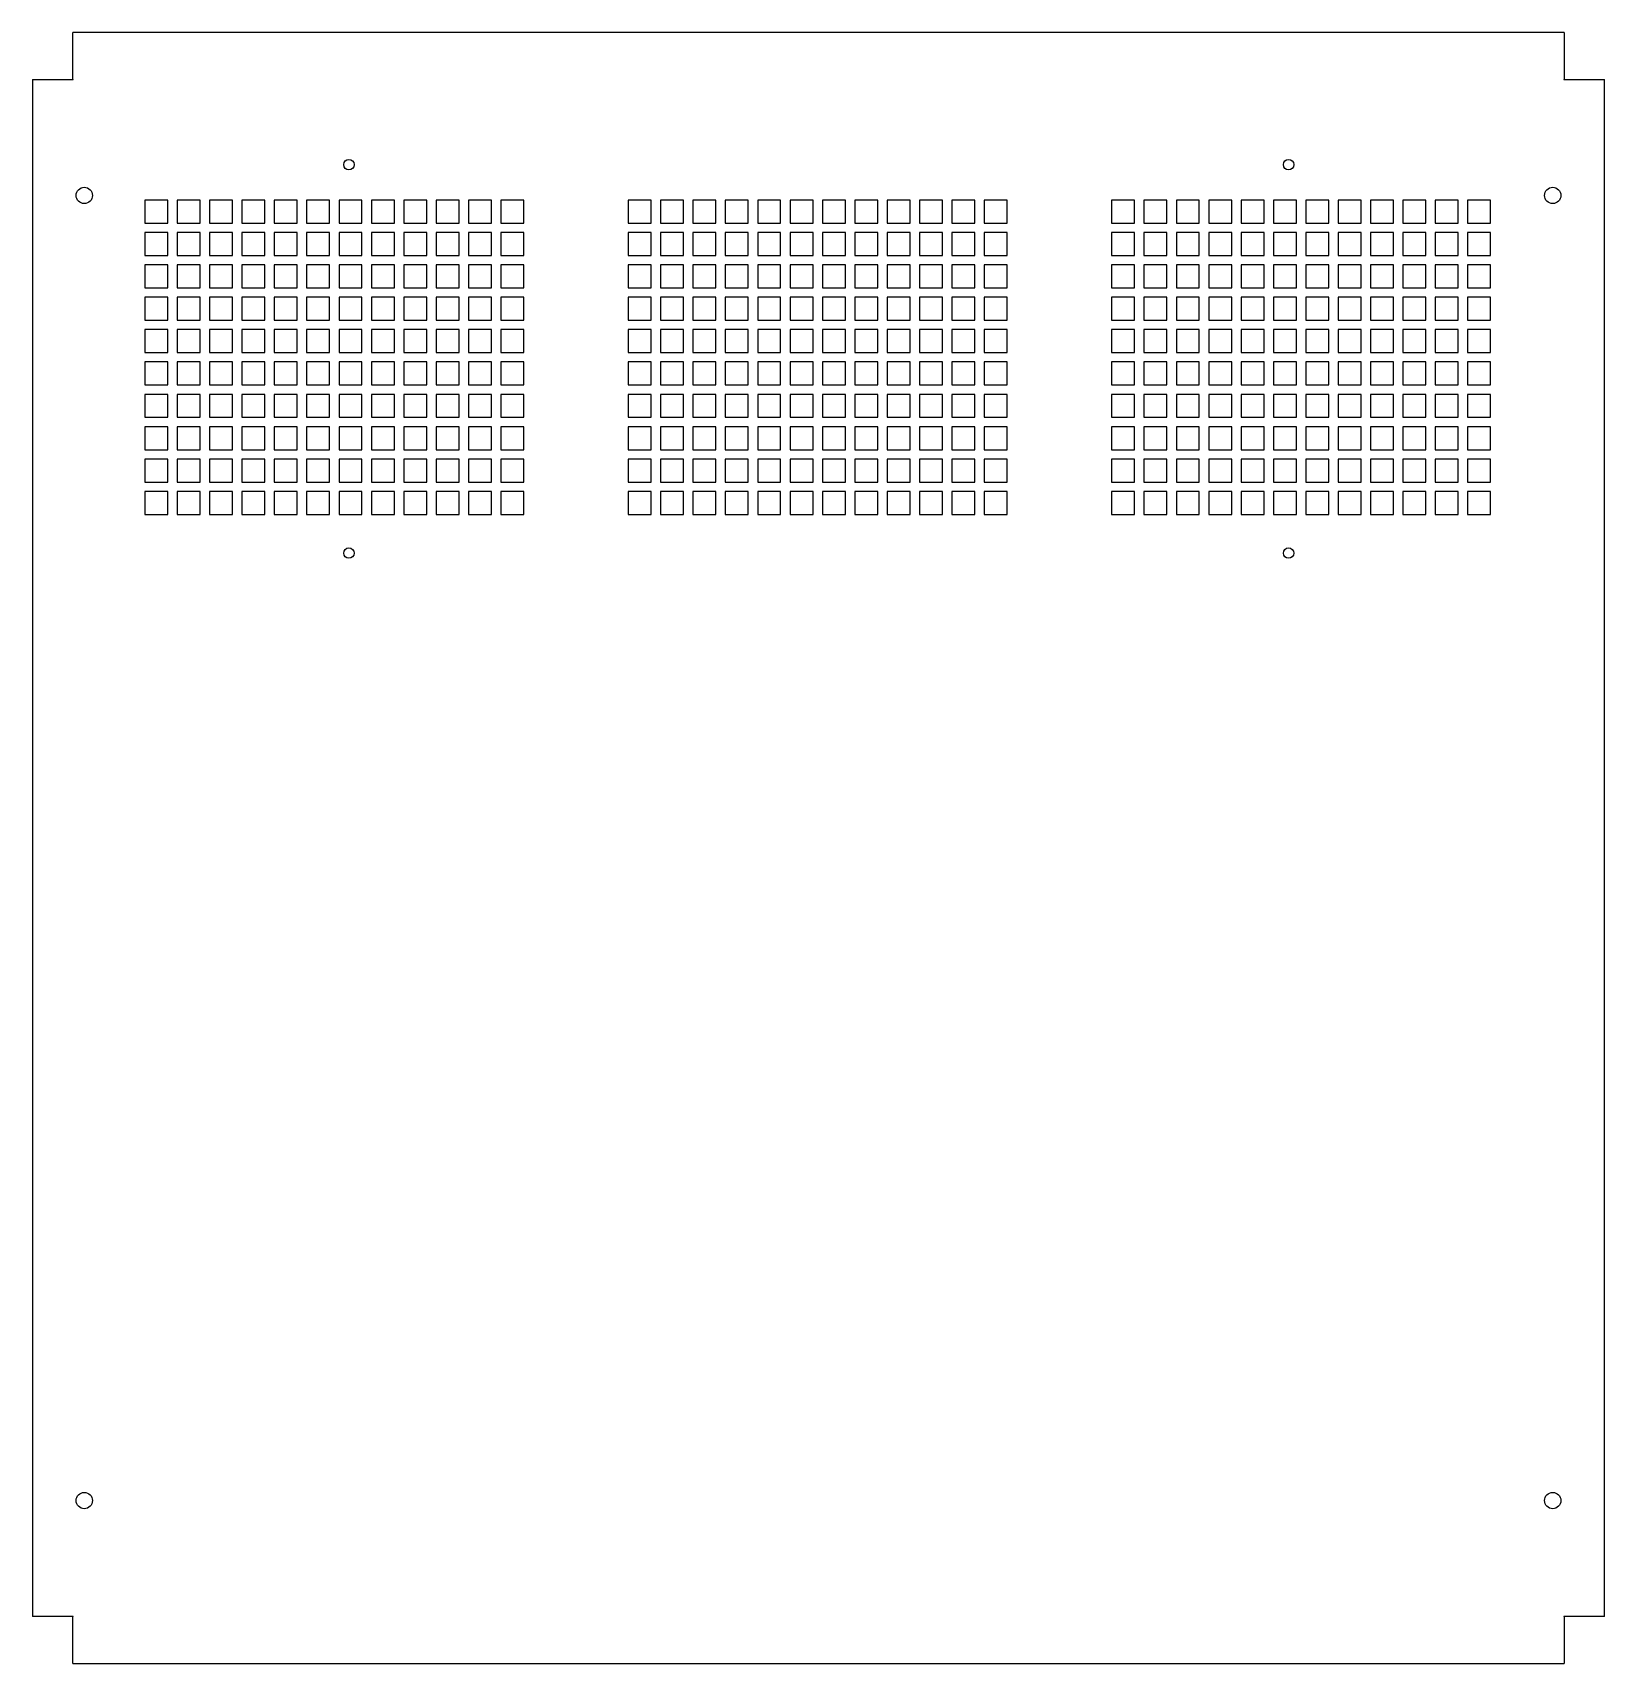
# Model space of a CAD drawing. Header units: inches. Extents: x -15.1 to 15.1, y -15.6 to 15.6.
import ezdxf

# ---------------------------------------------------------------- set-up
doc = ezdxf.new("R2010")
doc.units = ezdxf.units.IN
doc.header["$MEASUREMENT"] = 0

msp = doc.modelspace()

# ---------------------------------------------------------------- linework, layer by layer
at = {"color": 7, "linetype": 'Continuous', "lineweight": 25}
for p, q in [((-14.285, 14.726), (-14.285, 15.619)), ((14.285, 15.619), (-14.285, 15.619)), ((14.285, 15.619), (14.285, 14.726)), ((-15.054, 14.72), (-15.054, -14.72)), ((-15.054, 14.72), (-14.279, 14.72)), ((-14.279, 14.726), (-14.285, 14.726)), ((-14.279, 14.72), (-14.279, 14.726)), ((14.285, 14.726), (14.279, 14.726)), ((14.279, 14.726), (14.279, 14.72)), ((14.279, 14.72), (15.054, 14.72)), ((15.054, -14.72), (15.054, 14.72)), ((-12.465, 12.41), (-12.905, 12.41)), ((-12.905, 12.41), (-12.905, 11.97)), ((-12.465, 11.97), (-12.465, 12.41)), ((-11.845, 12.41), (-12.285, 12.41)), ((-12.285, 12.41), (-12.285, 11.97)), ((-11.845, 11.97), (-11.845, 12.41)), ((-11.225, 12.41), (-11.665, 12.41)), ((-11.665, 12.41), (-11.665, 11.97)), ((-11.225, 11.97), (-11.225, 12.41)), ((-10.605, 12.41), (-11.045, 12.41)), ((-11.045, 12.41), (-11.045, 11.97)), ((-10.605, 11.97), (-10.605, 12.41)), ((-9.985, 12.41), (-10.425, 12.41)), ((-10.425, 12.41), (-10.425, 11.97)), ((-9.985, 11.97), (-9.985, 12.41)), ((-9.365, 12.41), (-9.805, 12.41)), ((-9.805, 12.41), (-9.805, 11.97)), ((-9.365, 11.97), (-9.365, 12.41)), ((-8.745, 12.41), (-9.185, 12.41)), ((-9.185, 12.41), (-9.185, 11.97)), ((-8.745, 11.97), (-8.745, 12.41)), ((-8.125, 12.41), (-8.565, 12.41)), ((-8.565, 12.41), (-8.565, 11.97)), ((-8.125, 11.97), (-8.125, 12.41)), ((-7.505, 12.41), (-7.945, 12.41)), ((-7.945, 12.41), (-7.945, 11.97)), ((-7.505, 11.97), (-7.505, 12.41)), ((-6.885, 12.41), (-7.325, 12.41)), ((-7.325, 12.41), (-7.325, 11.97)), ((-6.885, 11.97), (-6.885, 12.41)), ((-6.265, 12.41), (-6.705, 12.41)), ((-6.705, 12.41), (-6.705, 11.97)), ((-6.265, 11.97), (-6.265, 12.41)), ((-5.645, 12.41), (-6.085, 12.41)), ((-6.085, 12.41), (-6.085, 11.97)), ((-5.645, 11.97), (-5.645, 12.41)), ((-3.205, 12.41), (-3.645, 12.41)), ((-3.645, 12.41), (-3.645, 11.97)), ((-3.205, 11.97), (-3.205, 12.41)), ((-2.585, 12.41), (-3.025, 12.41)), ((-3.025, 12.41), (-3.025, 11.97)), ((-2.585, 11.97), (-2.585, 12.41)), ((-1.965, 12.41), (-2.405, 12.41)), ((-2.405, 12.41), (-2.405, 11.97)), ((-1.965, 11.97), (-1.965, 12.41)), ((-1.345, 12.41), (-1.785, 12.41)), ((-1.785, 12.41), (-1.785, 11.97)), ((-1.345, 11.97), (-1.345, 12.41)), ((-0.725, 12.41), (-1.165, 12.41)), ((-1.165, 12.41), (-1.165, 11.97)), ((-0.725, 11.97), (-0.725, 12.41)), ((-0.105, 12.41), (-0.545, 12.41)), ((-0.545, 12.41), (-0.545, 11.97)), ((-0.105, 11.97), (-0.105, 12.41)), ((0.515, 12.41), (0.075, 12.41)), ((0.075, 12.41), (0.075, 11.97)), ((0.515, 11.97), (0.515, 12.41)), ((1.135, 12.41), (0.695, 12.41)), ((0.695, 12.41), (0.695, 11.97)), ((1.135, 11.97), (1.135, 12.41)), ((1.755, 12.41), (1.315, 12.41)), ((1.315, 12.41), (1.315, 11.97)), ((1.755, 11.97), (1.755, 12.41)), ((2.375, 12.41), (1.935, 12.41)), ((1.935, 12.41), (1.935, 11.97)), ((2.375, 11.97), (2.375, 12.41)), ((2.995, 12.41), (2.555, 12.41)), ((2.555, 12.41), (2.555, 11.97)), ((2.995, 11.97), (2.995, 12.41)), ((3.615, 12.41), (3.175, 12.41)), ((3.175, 12.41), (3.175, 11.97)), ((3.615, 11.97), (3.615, 12.41)), ((6.055, 12.41), (5.615, 12.41)), ((5.615, 12.41), (5.615, 11.97)), ((6.055, 11.97), (6.055, 12.41)), ((6.675, 12.41), (6.235, 12.41)), ((6.235, 12.41), (6.235, 11.97)), ((6.675, 11.97), (6.675, 12.41)), ((7.295, 12.41), (6.855, 12.41)), ((6.855, 12.41), (6.855, 11.97)), ((7.295, 11.97), (7.295, 12.41)), ((7.915, 12.41), (7.475, 12.41)), ((7.475, 12.41), (7.475, 11.97)), ((7.915, 11.97), (7.915, 12.41)), ((8.535, 12.41), (8.095, 12.41)), ((8.095, 12.41), (8.095, 11.97)), ((8.535, 11.97), (8.535, 12.41)), ((9.155, 12.41), (8.715, 12.41)), ((8.715, 12.41), (8.715, 11.97)), ((9.155, 11.97), (9.155, 12.41)), ((9.775, 12.41), (9.335, 12.41)), ((9.335, 12.41), (9.335, 11.97)), ((9.775, 11.97), (9.775, 12.41)), ((10.395, 12.41), (9.955, 12.41)), ((9.955, 12.41), (9.955, 11.97)), ((10.395, 11.97), (10.395, 12.41)), ((11.015, 12.41), (10.575, 12.41)), ((10.575, 12.41), (10.575, 11.97)), ((11.015, 11.97), (11.015, 12.41)), ((11.635, 12.41), (11.195, 12.41)), ((11.195, 12.41), (11.195, 11.97)), ((11.635, 11.97), (11.635, 12.41)), ((12.255, 12.41), (11.815, 12.41)), ((11.815, 12.41), (11.815, 11.97)), ((12.255, 11.97), (12.255, 12.41)), ((12.875, 12.41), (12.435, 12.41)), ((12.435, 12.41), (12.435, 11.97)), ((12.875, 11.97), (12.875, 12.41)), ((-12.905, 11.97), (-12.465, 11.97)), ((-12.285, 11.97), (-11.845, 11.97)), ((-11.665, 11.97), (-11.225, 11.97)), ((-11.045, 11.97), (-10.605, 11.97)), ((-10.425, 11.97), (-9.985, 11.97)), ((-9.805, 11.97), (-9.365, 11.97)), ((-9.185, 11.97), (-8.745, 11.97)), ((-8.565, 11.97), (-8.125, 11.97)), ((-7.945, 11.97), (-7.505, 11.97)), ((-7.325, 11.97), (-6.885, 11.97)), ((-6.705, 11.97), (-6.265, 11.97)), ((-6.085, 11.97), (-5.645, 11.97)), ((-3.645, 11.97), (-3.205, 11.97)), ((-3.025, 11.97), (-2.585, 11.97)), ((-2.405, 11.97), (-1.965, 11.97)), ((-1.785, 11.97), (-1.345, 11.97)), ((-1.165, 11.97), (-0.725, 11.97)), ((-0.545, 11.97), (-0.105, 11.97)), ((0.075, 11.97), (0.515, 11.97)), ((0.695, 11.97), (1.135, 11.97)), ((1.315, 11.97), (1.755, 11.97)), ((1.935, 11.97), (2.375, 11.97)), ((2.555, 11.97), (2.995, 11.97)), ((3.175, 11.97), (3.615, 11.97)), ((5.615, 11.97), (6.055, 11.97)), ((6.235, 11.97), (6.675, 11.97)), ((6.855, 11.97), (7.295, 11.97)), ((7.475, 11.97), (7.915, 11.97)), ((8.095, 11.97), (8.535, 11.97)), ((8.715, 11.97), (9.155, 11.97)), ((9.335, 11.97), (9.775, 11.97)), ((9.955, 11.97), (10.395, 11.97)), ((10.575, 11.97), (11.015, 11.97)), ((11.195, 11.97), (11.635, 11.97)), ((11.815, 11.97), (12.255, 11.97)), ((12.435, 11.97), (12.875, 11.97)), ((-12.465, 11.79), (-12.905, 11.79)), ((-12.905, 11.79), (-12.905, 11.35)), ((-12.465, 11.35), (-12.465, 11.79)), ((-11.845, 11.79), (-12.285, 11.79)), ((-12.285, 11.79), (-12.285, 11.35)), ((-11.845, 11.35), (-11.845, 11.79)), ((-11.225, 11.79), (-11.665, 11.79)), ((-11.665, 11.79), (-11.665, 11.35)), ((-11.225, 11.35), (-11.225, 11.79)), ((-10.605, 11.79), (-11.045, 11.79)), ((-11.045, 11.79), (-11.045, 11.35)), ((-10.605, 11.35), (-10.605, 11.79)), ((-9.985, 11.79), (-10.425, 11.79)), ((-10.425, 11.79), (-10.425, 11.35)), ((-9.985, 11.35), (-9.985, 11.79)), ((-9.365, 11.79), (-9.805, 11.79)), ((-9.805, 11.79), (-9.805, 11.35)), ((-9.365, 11.35), (-9.365, 11.79)), ((-8.745, 11.79), (-9.185, 11.79)), ((-9.185, 11.79), (-9.185, 11.35)), ((-8.745, 11.35), (-8.745, 11.79)), ((-8.125, 11.79), (-8.565, 11.79)), ((-8.565, 11.79), (-8.565, 11.35)), ((-8.125, 11.35), (-8.125, 11.79)), ((-7.505, 11.79), (-7.945, 11.79)), ((-7.945, 11.79), (-7.945, 11.35)), ((-7.505, 11.35), (-7.505, 11.79)), ((-6.885, 11.79), (-7.325, 11.79)), ((-7.325, 11.79), (-7.325, 11.35)), ((-6.885, 11.35), (-6.885, 11.79)), ((-6.265, 11.79), (-6.705, 11.79)), ((-6.705, 11.79), (-6.705, 11.35)), ((-6.265, 11.35), (-6.265, 11.79)), ((-5.645, 11.79), (-6.085, 11.79)), ((-6.085, 11.79), (-6.085, 11.35)), ((-5.645, 11.35), (-5.645, 11.79)), ((-3.205, 11.79), (-3.645, 11.79)), ((-3.645, 11.79), (-3.645, 11.35)), ((-3.205, 11.35), (-3.205, 11.79)), ((-2.585, 11.79), (-3.025, 11.79)), ((-3.025, 11.79), (-3.025, 11.35)), ((-2.585, 11.35), (-2.585, 11.79)), ((-1.965, 11.79), (-2.405, 11.79)), ((-2.405, 11.79), (-2.405, 11.35)), ((-1.965, 11.35), (-1.965, 11.79)), ((-1.345, 11.79), (-1.785, 11.79)), ((-1.785, 11.79), (-1.785, 11.35)), ((-1.345, 11.35), (-1.345, 11.79)), ((-0.725, 11.79), (-1.165, 11.79)), ((-1.165, 11.79), (-1.165, 11.35)), ((-0.725, 11.35), (-0.725, 11.79)), ((-0.105, 11.79), (-0.545, 11.79)), ((-0.545, 11.79), (-0.545, 11.35)), ((-0.105, 11.35), (-0.105, 11.79)), ((0.515, 11.79), (0.075, 11.79)), ((0.075, 11.79), (0.075, 11.35)), ((0.515, 11.35), (0.515, 11.79)), ((1.135, 11.79), (0.695, 11.79)), ((0.695, 11.79), (0.695, 11.35)), ((1.135, 11.35), (1.135, 11.79)), ((1.755, 11.79), (1.315, 11.79)), ((1.315, 11.79), (1.315, 11.35)), ((1.755, 11.35), (1.755, 11.79)), ((2.375, 11.79), (1.935, 11.79)), ((1.935, 11.79), (1.935, 11.35)), ((2.375, 11.35), (2.375, 11.79)), ((2.995, 11.79), (2.555, 11.79)), ((2.555, 11.79), (2.555, 11.35)), ((2.995, 11.35), (2.995, 11.79)), ((3.615, 11.79), (3.175, 11.79)), ((3.175, 11.79), (3.175, 11.35)), ((3.615, 11.35), (3.615, 11.79)), ((6.055, 11.79), (5.615, 11.79)), ((5.615, 11.79), (5.615, 11.35)), ((6.055, 11.35), (6.055, 11.79)), ((6.675, 11.79), (6.235, 11.79)), ((6.235, 11.79), (6.235, 11.35)), ((6.675, 11.35), (6.675, 11.79)), ((7.295, 11.79), (6.855, 11.79)), ((6.855, 11.79), (6.855, 11.35)), ((7.295, 11.35), (7.295, 11.79)), ((7.915, 11.79), (7.475, 11.79)), ((7.475, 11.79), (7.475, 11.35)), ((7.915, 11.35), (7.915, 11.79)), ((8.535, 11.79), (8.095, 11.79)), ((8.095, 11.79), (8.095, 11.35)), ((8.535, 11.35), (8.535, 11.79)), ((9.155, 11.79), (8.715, 11.79)), ((8.715, 11.79), (8.715, 11.35)), ((9.155, 11.35), (9.155, 11.79)), ((9.775, 11.79), (9.335, 11.79)), ((9.335, 11.79), (9.335, 11.35)), ((9.775, 11.35), (9.775, 11.79)), ((10.395, 11.79), (9.955, 11.79)), ((9.955, 11.79), (9.955, 11.35)), ((10.395, 11.35), (10.395, 11.79)), ((11.015, 11.79), (10.575, 11.79)), ((10.575, 11.79), (10.575, 11.35)), ((11.015, 11.35), (11.015, 11.79)), ((11.635, 11.79), (11.195, 11.79)), ((11.195, 11.79), (11.195, 11.35)), ((11.635, 11.35), (11.635, 11.79)), ((12.255, 11.79), (11.815, 11.79)), ((11.815, 11.79), (11.815, 11.35)), ((12.255, 11.35), (12.255, 11.79)), ((12.875, 11.79), (12.435, 11.79)), ((12.435, 11.79), (12.435, 11.35)), ((12.875, 11.35), (12.875, 11.79)), ((-12.905, 11.35), (-12.465, 11.35)), ((-12.285, 11.35), (-11.845, 11.35)), ((-11.665, 11.35), (-11.225, 11.35)), ((-11.045, 11.35), (-10.605, 11.35)), ((-10.425, 11.35), (-9.985, 11.35)), ((-9.805, 11.35), (-9.365, 11.35)), ((-9.185, 11.35), (-8.745, 11.35)), ((-8.565, 11.35), (-8.125, 11.35)), ((-7.945, 11.35), (-7.505, 11.35)), ((-7.325, 11.35), (-6.885, 11.35)), ((-6.705, 11.35), (-6.265, 11.35)), ((-6.085, 11.35), (-5.645, 11.35)), ((-3.645, 11.35), (-3.205, 11.35)), ((-3.025, 11.35), (-2.585, 11.35)), ((-2.405, 11.35), (-1.965, 11.35)), ((-1.785, 11.35), (-1.345, 11.35)), ((-1.165, 11.35), (-0.725, 11.35)), ((-0.545, 11.35), (-0.105, 11.35)), ((0.075, 11.35), (0.515, 11.35)), ((0.695, 11.35), (1.135, 11.35)), ((1.315, 11.35), (1.755, 11.35)), ((1.935, 11.35), (2.375, 11.35)), ((2.555, 11.35), (2.995, 11.35)), ((3.175, 11.35), (3.615, 11.35)), ((5.615, 11.35), (6.055, 11.35)), ((6.235, 11.35), (6.675, 11.35)), ((6.855, 11.35), (7.295, 11.35)), ((7.475, 11.35), (7.915, 11.35)), ((8.095, 11.35), (8.535, 11.35)), ((8.715, 11.35), (9.155, 11.35)), ((9.335, 11.35), (9.775, 11.35)), ((9.955, 11.35), (10.395, 11.35)), ((10.575, 11.35), (11.015, 11.35)), ((11.195, 11.35), (11.635, 11.35)), ((11.815, 11.35), (12.255, 11.35)), ((12.435, 11.35), (12.875, 11.35)), ((-12.465, 11.17), (-12.905, 11.17)), ((-12.905, 11.17), (-12.905, 10.73)), ((-12.465, 10.73), (-12.465, 11.17)), ((-11.845, 11.17), (-12.285, 11.17)), ((-12.285, 11.17), (-12.285, 10.73)), ((-11.845, 10.73), (-11.845, 11.17)), ((-11.225, 11.17), (-11.665, 11.17)), ((-11.665, 11.17), (-11.665, 10.73)), ((-11.225, 10.73), (-11.225, 11.17)), ((-10.605, 11.17), (-11.045, 11.17)), ((-11.045, 11.17), (-11.045, 10.73)), ((-10.605, 10.73), (-10.605, 11.17)), ((-9.985, 11.17), (-10.425, 11.17)), ((-10.425, 11.17), (-10.425, 10.73)), ((-9.985, 10.73), (-9.985, 11.17)), ((-9.365, 11.17), (-9.805, 11.17)), ((-9.805, 11.17), (-9.805, 10.73)), ((-9.365, 10.73), (-9.365, 11.17)), ((-8.745, 11.17), (-9.185, 11.17)), ((-9.185, 11.17), (-9.185, 10.73)), ((-8.745, 10.73), (-8.745, 11.17)), ((-8.125, 11.17), (-8.565, 11.17)), ((-8.565, 11.17), (-8.565, 10.73)), ((-8.125, 10.73), (-8.125, 11.17)), ((-7.505, 11.17), (-7.945, 11.17)), ((-7.945, 11.17), (-7.945, 10.73)), ((-7.505, 10.73), (-7.505, 11.17)), ((-6.885, 11.17), (-7.325, 11.17)), ((-7.325, 11.17), (-7.325, 10.73)), ((-6.885, 10.73), (-6.885, 11.17)), ((-6.265, 11.17), (-6.705, 11.17)), ((-6.705, 11.17), (-6.705, 10.73)), ((-6.265, 10.73), (-6.265, 11.17)), ((-5.645, 11.17), (-6.085, 11.17)), ((-6.085, 11.17), (-6.085, 10.73)), ((-5.645, 10.73), (-5.645, 11.17)), ((-3.205, 11.17), (-3.645, 11.17)), ((-3.645, 11.17), (-3.645, 10.73)), ((-3.205, 10.73), (-3.205, 11.17)), ((-2.585, 11.17), (-3.025, 11.17)), ((-3.025, 11.17), (-3.025, 10.73)), ((-2.585, 10.73), (-2.585, 11.17)), ((-1.965, 11.17), (-2.405, 11.17)), ((-2.405, 11.17), (-2.405, 10.73)), ((-1.965, 10.73), (-1.965, 11.17)), ((-1.345, 11.17), (-1.785, 11.17)), ((-1.785, 11.17), (-1.785, 10.73)), ((-1.345, 10.73), (-1.345, 11.17)), ((-0.725, 11.17), (-1.165, 11.17)), ((-1.165, 11.17), (-1.165, 10.73)), ((-0.725, 10.73), (-0.725, 11.17)), ((-0.105, 11.17), (-0.545, 11.17)), ((-0.545, 11.17), (-0.545, 10.73)), ((-0.105, 10.73), (-0.105, 11.17)), ((0.515, 11.17), (0.075, 11.17)), ((0.075, 11.17), (0.075, 10.73)), ((0.515, 10.73), (0.515, 11.17)), ((1.135, 11.17), (0.695, 11.17)), ((0.695, 11.17), (0.695, 10.73)), ((1.135, 10.73), (1.135, 11.17)), ((1.755, 11.17), (1.315, 11.17)), ((1.315, 11.17), (1.315, 10.73)), ((1.755, 10.73), (1.755, 11.17)), ((2.375, 11.17), (1.935, 11.17)), ((1.935, 11.17), (1.935, 10.73)), ((2.375, 10.73), (2.375, 11.17)), ((2.995, 11.17), (2.555, 11.17)), ((2.555, 11.17), (2.555, 10.73)), ((2.995, 10.73), (2.995, 11.17)), ((3.615, 11.17), (3.175, 11.17)), ((3.175, 11.17), (3.175, 10.73)), ((3.615, 10.73), (3.615, 11.17)), ((6.055, 11.17), (5.615, 11.17)), ((5.615, 11.17), (5.615, 10.73)), ((6.055, 10.73), (6.055, 11.17)), ((6.675, 11.17), (6.235, 11.17)), ((6.235, 11.17), (6.235, 10.73)), ((6.675, 10.73), (6.675, 11.17)), ((7.295, 11.17), (6.855, 11.17)), ((6.855, 11.17), (6.855, 10.73)), ((7.295, 10.73), (7.295, 11.17)), ((7.915, 11.17), (7.475, 11.17)), ((7.475, 11.17), (7.475, 10.73)), ((7.915, 10.73), (7.915, 11.17)), ((8.535, 11.17), (8.095, 11.17)), ((8.095, 11.17), (8.095, 10.73)), ((8.535, 10.73), (8.535, 11.17)), ((9.155, 11.17), (8.715, 11.17)), ((8.715, 11.17), (8.715, 10.73)), ((9.155, 10.73), (9.155, 11.17)), ((9.775, 11.17), (9.335, 11.17)), ((9.335, 11.17), (9.335, 10.73)), ((9.775, 10.73), (9.775, 11.17)), ((10.395, 11.17), (9.955, 11.17)), ((9.955, 11.17), (9.955, 10.73)), ((10.395, 10.73), (10.395, 11.17)), ((11.015, 11.17), (10.575, 11.17)), ((10.575, 11.17), (10.575, 10.73)), ((11.015, 10.73), (11.015, 11.17)), ((11.635, 11.17), (11.195, 11.17)), ((11.195, 11.17), (11.195, 10.73)), ((11.635, 10.73), (11.635, 11.17)), ((12.255, 11.17), (11.815, 11.17)), ((11.815, 11.17), (11.815, 10.73)), ((12.255, 10.73), (12.255, 11.17)), ((12.875, 11.17), (12.435, 11.17)), ((12.435, 11.17), (12.435, 10.73)), ((12.875, 10.73), (12.875, 11.17)), ((-12.905, 10.73), (-12.465, 10.73)), ((-12.285, 10.73), (-11.845, 10.73)), ((-11.665, 10.73), (-11.225, 10.73)), ((-11.045, 10.73), (-10.605, 10.73)), ((-10.425, 10.73), (-9.985, 10.73)), ((-9.805, 10.73), (-9.365, 10.73)), ((-9.185, 10.73), (-8.745, 10.73)), ((-8.565, 10.73), (-8.125, 10.73)), ((-7.945, 10.73), (-7.505, 10.73)), ((-7.325, 10.73), (-6.885, 10.73)), ((-6.705, 10.73), (-6.265, 10.73)), ((-6.085, 10.73), (-5.645, 10.73)), ((-3.645, 10.73), (-3.205, 10.73)), ((-3.025, 10.73), (-2.585, 10.73)), ((-2.405, 10.73), (-1.965, 10.73)), ((-1.785, 10.73), (-1.345, 10.73)), ((-1.165, 10.73), (-0.725, 10.73)), ((-0.545, 10.73), (-0.105, 10.73)), ((0.075, 10.73), (0.515, 10.73)), ((0.695, 10.73), (1.135, 10.73)), ((1.315, 10.73), (1.755, 10.73)), ((1.935, 10.73), (2.375, 10.73)), ((2.555, 10.73), (2.995, 10.73)), ((3.175, 10.73), (3.615, 10.73)), ((5.615, 10.73), (6.055, 10.73)), ((6.235, 10.73), (6.675, 10.73)), ((6.855, 10.73), (7.295, 10.73)), ((7.475, 10.73), (7.915, 10.73)), ((8.095, 10.73), (8.535, 10.73)), ((8.715, 10.73), (9.155, 10.73)), ((9.335, 10.73), (9.775, 10.73)), ((9.955, 10.73), (10.395, 10.73)), ((10.575, 10.73), (11.015, 10.73)), ((11.195, 10.73), (11.635, 10.73)), ((11.815, 10.73), (12.255, 10.73)), ((12.435, 10.73), (12.875, 10.73)), ((-12.465, 10.55), (-12.905, 10.55)), ((-12.905, 10.55), (-12.905, 10.11)), ((-12.465, 10.11), (-12.465, 10.55)), ((-11.845, 10.55), (-12.285, 10.55)), ((-12.285, 10.55), (-12.285, 10.11)), ((-11.845, 10.11), (-11.845, 10.55)), ((-11.225, 10.55), (-11.665, 10.55)), ((-11.665, 10.55), (-11.665, 10.11)), ((-11.225, 10.11), (-11.225, 10.55)), ((-10.605, 10.55), (-11.045, 10.55)), ((-11.045, 10.55), (-11.045, 10.11)), ((-10.605, 10.11), (-10.605, 10.55)), ((-9.985, 10.55), (-10.425, 10.55)), ((-10.425, 10.55), (-10.425, 10.11)), ((-9.985, 10.11), (-9.985, 10.55)), ((-9.365, 10.55), (-9.805, 10.55)), ((-9.805, 10.55), (-9.805, 10.11)), ((-9.365, 10.11), (-9.365, 10.55)), ((-8.745, 10.55), (-9.185, 10.55)), ((-9.185, 10.55), (-9.185, 10.11)), ((-8.745, 10.11), (-8.745, 10.55)), ((-8.125, 10.55), (-8.565, 10.55)), ((-8.565, 10.55), (-8.565, 10.11)), ((-8.125, 10.11), (-8.125, 10.55)), ((-7.505, 10.55), (-7.945, 10.55)), ((-7.945, 10.55), (-7.945, 10.11)), ((-7.505, 10.11), (-7.505, 10.55)), ((-6.885, 10.55), (-7.325, 10.55)), ((-7.325, 10.55), (-7.325, 10.11)), ((-6.885, 10.11), (-6.885, 10.55)), ((-6.265, 10.55), (-6.705, 10.55)), ((-6.705, 10.55), (-6.705, 10.11)), ((-6.265, 10.11), (-6.265, 10.55)), ((-5.645, 10.55), (-6.085, 10.55)), ((-6.085, 10.55), (-6.085, 10.11)), ((-5.645, 10.11), (-5.645, 10.55)), ((-3.205, 10.55), (-3.645, 10.55)), ((-3.645, 10.55), (-3.645, 10.11)), ((-3.205, 10.11), (-3.205, 10.55)), ((-2.585, 10.55), (-3.025, 10.55)), ((-3.025, 10.55), (-3.025, 10.11)), ((-2.585, 10.11), (-2.585, 10.55)), ((-1.965, 10.55), (-2.405, 10.55)), ((-2.405, 10.55), (-2.405, 10.11)), ((-1.965, 10.11), (-1.965, 10.55)), ((-1.345, 10.55), (-1.785, 10.55)), ((-1.785, 10.55), (-1.785, 10.11)), ((-1.345, 10.11), (-1.345, 10.55)), ((-0.725, 10.55), (-1.165, 10.55)), ((-1.165, 10.55), (-1.165, 10.11)), ((-0.725, 10.11), (-0.725, 10.55)), ((-0.105, 10.55), (-0.545, 10.55)), ((-0.545, 10.55), (-0.545, 10.11)), ((-0.105, 10.11), (-0.105, 10.55)), ((0.515, 10.55), (0.075, 10.55)), ((0.075, 10.55), (0.075, 10.11)), ((0.515, 10.11), (0.515, 10.55)), ((1.135, 10.55), (0.695, 10.55)), ((0.695, 10.55), (0.695, 10.11)), ((1.135, 10.11), (1.135, 10.55)), ((1.755, 10.55), (1.315, 10.55)), ((1.315, 10.55), (1.315, 10.11)), ((1.755, 10.11), (1.755, 10.55)), ((2.375, 10.55), (1.935, 10.55)), ((1.935, 10.55), (1.935, 10.11)), ((2.375, 10.11), (2.375, 10.55)), ((2.995, 10.55), (2.555, 10.55)), ((2.555, 10.55), (2.555, 10.11)), ((2.995, 10.11), (2.995, 10.55)), ((3.615, 10.55), (3.175, 10.55)), ((3.175, 10.55), (3.175, 10.11)), ((3.615, 10.11), (3.615, 10.55)), ((6.055, 10.55), (5.615, 10.55)), ((5.615, 10.55), (5.615, 10.11)), ((6.055, 10.11), (6.055, 10.55)), ((6.675, 10.55), (6.235, 10.55)), ((6.235, 10.55), (6.235, 10.11)), ((6.675, 10.11), (6.675, 10.55)), ((7.295, 10.55), (6.855, 10.55)), ((6.855, 10.55), (6.855, 10.11)), ((7.295, 10.11), (7.295, 10.55)), ((7.915, 10.55), (7.475, 10.55)), ((7.475, 10.55), (7.475, 10.11)), ((7.915, 10.11), (7.915, 10.55)), ((8.535, 10.55), (8.095, 10.55)), ((8.095, 10.55), (8.095, 10.11)), ((8.535, 10.11), (8.535, 10.55)), ((9.155, 10.55), (8.715, 10.55)), ((8.715, 10.55), (8.715, 10.11)), ((9.155, 10.11), (9.155, 10.55)), ((9.775, 10.55), (9.335, 10.55)), ((9.335, 10.55), (9.335, 10.11)), ((9.775, 10.11), (9.775, 10.55)), ((10.395, 10.55), (9.955, 10.55)), ((9.955, 10.55), (9.955, 10.11)), ((10.395, 10.11), (10.395, 10.55)), ((11.015, 10.55), (10.575, 10.55)), ((10.575, 10.55), (10.575, 10.11)), ((11.015, 10.11), (11.015, 10.55)), ((11.635, 10.55), (11.195, 10.55)), ((11.195, 10.55), (11.195, 10.11)), ((11.635, 10.11), (11.635, 10.55)), ((12.255, 10.55), (11.815, 10.55)), ((11.815, 10.55), (11.815, 10.11)), ((12.255, 10.11), (12.255, 10.55)), ((12.875, 10.55), (12.435, 10.55)), ((12.435, 10.55), (12.435, 10.11)), ((12.875, 10.11), (12.875, 10.55)), ((-12.905, 10.11), (-12.465, 10.11)), ((-12.285, 10.11), (-11.845, 10.11)), ((-11.665, 10.11), (-11.225, 10.11)), ((-11.045, 10.11), (-10.605, 10.11)), ((-10.425, 10.11), (-9.985, 10.11)), ((-9.805, 10.11), (-9.365, 10.11)), ((-9.185, 10.11), (-8.745, 10.11)), ((-8.565, 10.11), (-8.125, 10.11)), ((-7.945, 10.11), (-7.505, 10.11)), ((-7.325, 10.11), (-6.885, 10.11)), ((-6.705, 10.11), (-6.265, 10.11)), ((-6.085, 10.11), (-5.645, 10.11)), ((-3.645, 10.11), (-3.205, 10.11)), ((-3.025, 10.11), (-2.585, 10.11)), ((-2.405, 10.11), (-1.965, 10.11)), ((-1.785, 10.11), (-1.345, 10.11)), ((-1.165, 10.11), (-0.725, 10.11)), ((-0.545, 10.11), (-0.105, 10.11)), ((0.075, 10.11), (0.515, 10.11)), ((0.695, 10.11), (1.135, 10.11)), ((1.315, 10.11), (1.755, 10.11)), ((1.935, 10.11), (2.375, 10.11)), ((2.555, 10.11), (2.995, 10.11)), ((3.175, 10.11), (3.615, 10.11)), ((5.615, 10.11), (6.055, 10.11)), ((6.235, 10.11), (6.675, 10.11)), ((6.855, 10.11), (7.295, 10.11)), ((7.475, 10.11), (7.915, 10.11)), ((8.095, 10.11), (8.535, 10.11)), ((8.715, 10.11), (9.155, 10.11)), ((9.335, 10.11), (9.775, 10.11)), ((9.955, 10.11), (10.395, 10.11)), ((10.575, 10.11), (11.015, 10.11)), ((11.195, 10.11), (11.635, 10.11)), ((11.815, 10.11), (12.255, 10.11)), ((12.435, 10.11), (12.875, 10.11)), ((-12.465, 9.93), (-12.905, 9.93)), ((-12.905, 9.93), (-12.905, 9.49)), ((-12.465, 9.49), (-12.465, 9.93)), ((-11.845, 9.93), (-12.285, 9.93)), ((-12.285, 9.93), (-12.285, 9.49)), ((-11.845, 9.49), (-11.845, 9.93)), ((-11.225, 9.93), (-11.665, 9.93)), ((-11.665, 9.93), (-11.665, 9.49)), ((-11.225, 9.49), (-11.225, 9.93)), ((-10.605, 9.93), (-11.045, 9.93)), ((-11.045, 9.93), (-11.045, 9.49)), ((-10.605, 9.49), (-10.605, 9.93)), ((-9.985, 9.93), (-10.425, 9.93)), ((-10.425, 9.93), (-10.425, 9.49)), ((-9.985, 9.49), (-9.985, 9.93)), ((-9.365, 9.93), (-9.805, 9.93)), ((-9.805, 9.93), (-9.805, 9.49)), ((-9.365, 9.49), (-9.365, 9.93)), ((-8.745, 9.93), (-9.185, 9.93)), ((-9.185, 9.93), (-9.185, 9.49)), ((-8.745, 9.49), (-8.745, 9.93)), ((-8.125, 9.93), (-8.565, 9.93)), ((-8.565, 9.93), (-8.565, 9.49)), ((-8.125, 9.49), (-8.125, 9.93)), ((-7.505, 9.93), (-7.945, 9.93)), ((-7.945, 9.93), (-7.945, 9.49)), ((-7.505, 9.49), (-7.505, 9.93)), ((-6.885, 9.93), (-7.325, 9.93)), ((-7.325, 9.93), (-7.325, 9.49)), ((-6.885, 9.49), (-6.885, 9.93)), ((-6.265, 9.93), (-6.705, 9.93)), ((-6.705, 9.93), (-6.705, 9.49)), ((-6.265, 9.49), (-6.265, 9.93)), ((-5.645, 9.93), (-6.085, 9.93)), ((-6.085, 9.93), (-6.085, 9.49)), ((-5.645, 9.49), (-5.645, 9.93)), ((-3.205, 9.93), (-3.645, 9.93)), ((-3.645, 9.93), (-3.645, 9.49)), ((-3.205, 9.49), (-3.205, 9.93)), ((-2.585, 9.93), (-3.025, 9.93)), ((-3.025, 9.93), (-3.025, 9.49)), ((-2.585, 9.49), (-2.585, 9.93)), ((-1.965, 9.93), (-2.405, 9.93)), ((-2.405, 9.93), (-2.405, 9.49)), ((-1.965, 9.49), (-1.965, 9.93)), ((-1.345, 9.93), (-1.785, 9.93)), ((-1.785, 9.93), (-1.785, 9.49)), ((-1.345, 9.49), (-1.345, 9.93)), ((-0.725, 9.93), (-1.165, 9.93)), ((-1.165, 9.93), (-1.165, 9.49)), ((-0.725, 9.49), (-0.725, 9.93)), ((-0.105, 9.93), (-0.545, 9.93)), ((-0.545, 9.93), (-0.545, 9.49)), ((-0.105, 9.49), (-0.105, 9.93)), ((0.515, 9.93), (0.075, 9.93)), ((0.075, 9.93), (0.075, 9.49)), ((0.515, 9.49), (0.515, 9.93)), ((1.135, 9.93), (0.695, 9.93)), ((0.695, 9.93), (0.695, 9.49)), ((1.135, 9.49), (1.135, 9.93)), ((1.755, 9.93), (1.315, 9.93)), ((1.315, 9.93), (1.315, 9.49)), ((1.755, 9.49), (1.755, 9.93)), ((2.375, 9.93), (1.935, 9.93)), ((1.935, 9.93), (1.935, 9.49)), ((2.375, 9.49), (2.375, 9.93)), ((2.995, 9.93), (2.555, 9.93)), ((2.555, 9.93), (2.555, 9.49)), ((2.995, 9.49), (2.995, 9.93)), ((3.615, 9.93), (3.175, 9.93)), ((3.175, 9.93), (3.175, 9.49)), ((3.615, 9.49), (3.615, 9.93)), ((6.055, 9.93), (5.615, 9.93)), ((5.615, 9.93), (5.615, 9.49)), ((6.055, 9.49), (6.055, 9.93)), ((6.675, 9.93), (6.235, 9.93)), ((6.235, 9.93), (6.235, 9.49)), ((6.675, 9.49), (6.675, 9.93)), ((7.295, 9.93), (6.855, 9.93)), ((6.855, 9.93), (6.855, 9.49)), ((7.295, 9.49), (7.295, 9.93)), ((7.915, 9.93), (7.475, 9.93)), ((7.475, 9.93), (7.475, 9.49)), ((7.915, 9.49), (7.915, 9.93)), ((8.535, 9.93), (8.095, 9.93)), ((8.095, 9.93), (8.095, 9.49)), ((8.535, 9.49), (8.535, 9.93)), ((9.155, 9.93), (8.715, 9.93)), ((8.715, 9.93), (8.715, 9.49)), ((9.155, 9.49), (9.155, 9.93)), ((9.775, 9.93), (9.335, 9.93)), ((9.335, 9.93), (9.335, 9.49)), ((9.775, 9.49), (9.775, 9.93)), ((10.395, 9.93), (9.955, 9.93)), ((9.955, 9.93), (9.955, 9.49)), ((10.395, 9.49), (10.395, 9.93)), ((11.015, 9.93), (10.575, 9.93)), ((10.575, 9.93), (10.575, 9.49)), ((11.015, 9.49), (11.015, 9.93)), ((11.635, 9.93), (11.195, 9.93)), ((11.195, 9.93), (11.195, 9.49)), ((11.635, 9.49), (11.635, 9.93)), ((12.255, 9.93), (11.815, 9.93)), ((11.815, 9.93), (11.815, 9.49)), ((12.255, 9.49), (12.255, 9.93)), ((12.875, 9.93), (12.435, 9.93)), ((12.435, 9.93), (12.435, 9.49)), ((12.875, 9.49), (12.875, 9.93)), ((-12.905, 9.49), (-12.465, 9.49)), ((-12.285, 9.49), (-11.845, 9.49)), ((-11.665, 9.49), (-11.225, 9.49)), ((-11.045, 9.49), (-10.605, 9.49)), ((-10.425, 9.49), (-9.985, 9.49)), ((-9.805, 9.49), (-9.365, 9.49)), ((-9.185, 9.49), (-8.745, 9.49)), ((-8.565, 9.49), (-8.125, 9.49)), ((-7.945, 9.49), (-7.505, 9.49)), ((-7.325, 9.49), (-6.885, 9.49)), ((-6.705, 9.49), (-6.265, 9.49)), ((-6.085, 9.49), (-5.645, 9.49)), ((-3.645, 9.49), (-3.205, 9.49)), ((-3.025, 9.49), (-2.585, 9.49)), ((-2.405, 9.49), (-1.965, 9.49)), ((-1.785, 9.49), (-1.345, 9.49)), ((-1.165, 9.49), (-0.725, 9.49)), ((-0.545, 9.49), (-0.105, 9.49)), ((0.075, 9.49), (0.515, 9.49)), ((0.695, 9.49), (1.135, 9.49)), ((1.315, 9.49), (1.755, 9.49)), ((1.935, 9.49), (2.375, 9.49)), ((2.555, 9.49), (2.995, 9.49)), ((3.175, 9.49), (3.615, 9.49)), ((5.615, 9.49), (6.055, 9.49)), ((6.235, 9.49), (6.675, 9.49)), ((6.855, 9.49), (7.295, 9.49)), ((7.475, 9.49), (7.915, 9.49)), ((8.095, 9.49), (8.535, 9.49)), ((8.715, 9.49), (9.155, 9.49)), ((9.335, 9.49), (9.775, 9.49)), ((9.955, 9.49), (10.395, 9.49)), ((10.575, 9.49), (11.015, 9.49)), ((11.195, 9.49), (11.635, 9.49)), ((11.815, 9.49), (12.255, 9.49)), ((12.435, 9.49), (12.875, 9.49)), ((-12.465, 9.31), (-12.905, 9.31)), ((-12.905, 9.31), (-12.905, 8.87)), ((-12.465, 8.87), (-12.465, 9.31)), ((-11.845, 9.31), (-12.285, 9.31)), ((-12.285, 9.31), (-12.285, 8.87)), ((-11.845, 8.87), (-11.845, 9.31)), ((-11.225, 9.31), (-11.665, 9.31)), ((-11.665, 9.31), (-11.665, 8.87)), ((-11.225, 8.87), (-11.225, 9.31)), ((-10.605, 9.31), (-11.045, 9.31)), ((-11.045, 9.31), (-11.045, 8.87)), ((-10.605, 8.87), (-10.605, 9.31)), ((-9.985, 9.31), (-10.425, 9.31)), ((-10.425, 9.31), (-10.425, 8.87)), ((-9.985, 8.87), (-9.985, 9.31)), ((-9.365, 9.31), (-9.805, 9.31)), ((-9.805, 9.31), (-9.805, 8.87)), ((-9.365, 8.87), (-9.365, 9.31)), ((-8.745, 9.31), (-9.185, 9.31)), ((-9.185, 9.31), (-9.185, 8.87)), ((-8.745, 8.87), (-8.745, 9.31)), ((-8.125, 9.31), (-8.565, 9.31)), ((-8.565, 9.31), (-8.565, 8.87)), ((-8.125, 8.87), (-8.125, 9.31)), ((-7.505, 9.31), (-7.945, 9.31)), ((-7.945, 9.31), (-7.945, 8.87)), ((-7.505, 8.87), (-7.505, 9.31)), ((-6.885, 9.31), (-7.325, 9.31)), ((-7.325, 9.31), (-7.325, 8.87)), ((-6.885, 8.87), (-6.885, 9.31)), ((-6.265, 9.31), (-6.705, 9.31)), ((-6.705, 9.31), (-6.705, 8.87)), ((-6.265, 8.87), (-6.265, 9.31)), ((-5.645, 9.31), (-6.085, 9.31)), ((-6.085, 9.31), (-6.085, 8.87)), ((-5.645, 8.87), (-5.645, 9.31)), ((-3.205, 9.31), (-3.645, 9.31)), ((-3.645, 9.31), (-3.645, 8.87)), ((-3.205, 8.87), (-3.205, 9.31)), ((-2.585, 9.31), (-3.025, 9.31)), ((-3.025, 9.31), (-3.025, 8.87)), ((-2.585, 8.87), (-2.585, 9.31)), ((-1.965, 9.31), (-2.405, 9.31)), ((-2.405, 9.31), (-2.405, 8.87)), ((-1.965, 8.87), (-1.965, 9.31)), ((-1.345, 9.31), (-1.785, 9.31)), ((-1.785, 9.31), (-1.785, 8.87)), ((-1.345, 8.87), (-1.345, 9.31)), ((-0.725, 9.31), (-1.165, 9.31)), ((-1.165, 9.31), (-1.165, 8.87)), ((-0.725, 8.87), (-0.725, 9.31)), ((-0.105, 9.31), (-0.545, 9.31)), ((-0.545, 9.31), (-0.545, 8.87)), ((-0.105, 8.87), (-0.105, 9.31)), ((0.515, 9.31), (0.075, 9.31)), ((0.075, 9.31), (0.075, 8.87)), ((0.515, 8.87), (0.515, 9.31)), ((1.135, 9.31), (0.695, 9.31)), ((0.695, 9.31), (0.695, 8.87)), ((1.135, 8.87), (1.135, 9.31)), ((1.755, 9.31), (1.315, 9.31)), ((1.315, 9.31), (1.315, 8.87)), ((1.755, 8.87), (1.755, 9.31)), ((2.375, 9.31), (1.935, 9.31)), ((1.935, 9.31), (1.935, 8.87)), ((2.375, 8.87), (2.375, 9.31)), ((2.995, 9.31), (2.555, 9.31)), ((2.555, 9.31), (2.555, 8.87)), ((2.995, 8.87), (2.995, 9.31)), ((3.615, 9.31), (3.175, 9.31)), ((3.175, 9.31), (3.175, 8.87)), ((3.615, 8.87), (3.615, 9.31)), ((6.055, 9.31), (5.615, 9.31)), ((5.615, 9.31), (5.615, 8.87)), ((6.055, 8.87), (6.055, 9.31)), ((6.675, 9.31), (6.235, 9.31)), ((6.235, 9.31), (6.235, 8.87)), ((6.675, 8.87), (6.675, 9.31)), ((7.295, 9.31), (6.855, 9.31)), ((6.855, 9.31), (6.855, 8.87)), ((7.295, 8.87), (7.295, 9.31)), ((7.915, 9.31), (7.475, 9.31)), ((7.475, 9.31), (7.475, 8.87)), ((7.915, 8.87), (7.915, 9.31)), ((8.535, 9.31), (8.095, 9.31)), ((8.095, 9.31), (8.095, 8.87)), ((8.535, 8.87), (8.535, 9.31)), ((9.155, 9.31), (8.715, 9.31)), ((8.715, 9.31), (8.715, 8.87)), ((9.155, 8.87), (9.155, 9.31)), ((9.775, 9.31), (9.335, 9.31)), ((9.335, 9.31), (9.335, 8.87)), ((9.775, 8.87), (9.775, 9.31)), ((10.395, 9.31), (9.955, 9.31)), ((9.955, 9.31), (9.955, 8.87)), ((10.395, 8.87), (10.395, 9.31)), ((11.015, 9.31), (10.575, 9.31)), ((10.575, 9.31), (10.575, 8.87)), ((11.015, 8.87), (11.015, 9.31)), ((11.635, 9.31), (11.195, 9.31)), ((11.195, 9.31), (11.195, 8.87)), ((11.635, 8.87), (11.635, 9.31)), ((12.255, 9.31), (11.815, 9.31)), ((11.815, 9.31), (11.815, 8.87)), ((12.255, 8.87), (12.255, 9.31)), ((12.875, 9.31), (12.435, 9.31)), ((12.435, 9.31), (12.435, 8.87)), ((12.875, 8.87), (12.875, 9.31)), ((-12.905, 8.87), (-12.465, 8.87)), ((-12.285, 8.87), (-11.845, 8.87)), ((-11.665, 8.87), (-11.225, 8.87)), ((-11.045, 8.87), (-10.605, 8.87)), ((-10.425, 8.87), (-9.985, 8.87)), ((-9.805, 8.87), (-9.365, 8.87)), ((-9.185, 8.87), (-8.745, 8.87)), ((-8.565, 8.87), (-8.125, 8.87)), ((-7.945, 8.87), (-7.505, 8.87)), ((-7.325, 8.87), (-6.885, 8.87)), ((-6.705, 8.87), (-6.265, 8.87)), ((-6.085, 8.87), (-5.645, 8.87)), ((-3.645, 8.87), (-3.205, 8.87)), ((-3.025, 8.87), (-2.585, 8.87)), ((-2.405, 8.87), (-1.965, 8.87)), ((-1.785, 8.87), (-1.345, 8.87)), ((-1.165, 8.87), (-0.725, 8.87)), ((-0.545, 8.87), (-0.105, 8.87)), ((0.075, 8.87), (0.515, 8.87)), ((0.695, 8.87), (1.135, 8.87)), ((1.315, 8.87), (1.755, 8.87)), ((1.935, 8.87), (2.375, 8.87)), ((2.555, 8.87), (2.995, 8.87)), ((3.175, 8.87), (3.615, 8.87)), ((5.615, 8.87), (6.055, 8.87)), ((6.235, 8.87), (6.675, 8.87)), ((6.855, 8.87), (7.295, 8.87)), ((7.475, 8.87), (7.915, 8.87)), ((8.095, 8.87), (8.535, 8.87)), ((8.715, 8.87), (9.155, 8.87)), ((9.335, 8.87), (9.775, 8.87)), ((9.955, 8.87), (10.395, 8.87)), ((10.575, 8.87), (11.015, 8.87)), ((11.195, 8.87), (11.635, 8.87)), ((11.815, 8.87), (12.255, 8.87)), ((12.435, 8.87), (12.875, 8.87)), ((-12.465, 8.69), (-12.905, 8.69)), ((-12.905, 8.69), (-12.905, 8.25)), ((-12.465, 8.25), (-12.465, 8.69)), ((-11.845, 8.69), (-12.285, 8.69)), ((-12.285, 8.69), (-12.285, 8.25)), ((-11.845, 8.25), (-11.845, 8.69)), ((-11.225, 8.69), (-11.665, 8.69)), ((-11.665, 8.69), (-11.665, 8.25)), ((-11.225, 8.25), (-11.225, 8.69)), ((-10.605, 8.69), (-11.045, 8.69)), ((-11.045, 8.69), (-11.045, 8.25)), ((-10.605, 8.25), (-10.605, 8.69)), ((-9.985, 8.69), (-10.425, 8.69)), ((-10.425, 8.69), (-10.425, 8.25)), ((-9.985, 8.25), (-9.985, 8.69)), ((-9.365, 8.69), (-9.805, 8.69)), ((-9.805, 8.69), (-9.805, 8.25)), ((-9.365, 8.25), (-9.365, 8.69)), ((-8.745, 8.69), (-9.185, 8.69)), ((-9.185, 8.69), (-9.185, 8.25)), ((-8.745, 8.25), (-8.745, 8.69)), ((-8.125, 8.69), (-8.565, 8.69)), ((-8.565, 8.69), (-8.565, 8.25)), ((-8.125, 8.25), (-8.125, 8.69)), ((-7.505, 8.69), (-7.945, 8.69)), ((-7.945, 8.69), (-7.945, 8.25)), ((-7.505, 8.25), (-7.505, 8.69)), ((-6.885, 8.69), (-7.325, 8.69)), ((-7.325, 8.69), (-7.325, 8.25)), ((-6.885, 8.25), (-6.885, 8.69)), ((-6.265, 8.69), (-6.705, 8.69)), ((-6.705, 8.69), (-6.705, 8.25)), ((-6.265, 8.25), (-6.265, 8.69)), ((-5.645, 8.69), (-6.085, 8.69)), ((-6.085, 8.69), (-6.085, 8.25)), ((-5.645, 8.25), (-5.645, 8.69)), ((-3.205, 8.69), (-3.645, 8.69)), ((-3.645, 8.69), (-3.645, 8.25)), ((-3.205, 8.25), (-3.205, 8.69)), ((-2.585, 8.69), (-3.025, 8.69)), ((-3.025, 8.69), (-3.025, 8.25)), ((-2.585, 8.25), (-2.585, 8.69)), ((-1.965, 8.69), (-2.405, 8.69)), ((-2.405, 8.69), (-2.405, 8.25)), ((-1.965, 8.25), (-1.965, 8.69)), ((-1.345, 8.69), (-1.785, 8.69)), ((-1.785, 8.69), (-1.785, 8.25)), ((-1.345, 8.25), (-1.345, 8.69)), ((-0.725, 8.69), (-1.165, 8.69)), ((-1.165, 8.69), (-1.165, 8.25)), ((-0.725, 8.25), (-0.725, 8.69)), ((-0.105, 8.69), (-0.545, 8.69)), ((-0.545, 8.69), (-0.545, 8.25)), ((-0.105, 8.25), (-0.105, 8.69)), ((0.515, 8.69), (0.075, 8.69)), ((0.075, 8.69), (0.075, 8.25)), ((0.515, 8.25), (0.515, 8.69)), ((1.135, 8.69), (0.695, 8.69)), ((0.695, 8.69), (0.695, 8.25)), ((1.135, 8.25), (1.135, 8.69)), ((1.755, 8.69), (1.315, 8.69)), ((1.315, 8.69), (1.315, 8.25)), ((1.755, 8.25), (1.755, 8.69)), ((2.375, 8.69), (1.935, 8.69)), ((1.935, 8.69), (1.935, 8.25)), ((2.375, 8.25), (2.375, 8.69)), ((2.995, 8.69), (2.555, 8.69)), ((2.555, 8.69), (2.555, 8.25)), ((2.995, 8.25), (2.995, 8.69)), ((3.615, 8.69), (3.175, 8.69)), ((3.175, 8.69), (3.175, 8.25)), ((3.615, 8.25), (3.615, 8.69)), ((6.055, 8.69), (5.615, 8.69)), ((5.615, 8.69), (5.615, 8.25)), ((6.055, 8.25), (6.055, 8.69)), ((6.675, 8.69), (6.235, 8.69)), ((6.235, 8.69), (6.235, 8.25)), ((6.675, 8.25), (6.675, 8.69)), ((7.295, 8.69), (6.855, 8.69)), ((6.855, 8.69), (6.855, 8.25)), ((7.295, 8.25), (7.295, 8.69)), ((7.915, 8.69), (7.475, 8.69)), ((7.475, 8.69), (7.475, 8.25)), ((7.915, 8.25), (7.915, 8.69)), ((8.535, 8.69), (8.095, 8.69)), ((8.095, 8.69), (8.095, 8.25)), ((8.535, 8.25), (8.535, 8.69)), ((9.155, 8.69), (8.715, 8.69)), ((8.715, 8.69), (8.715, 8.25)), ((9.155, 8.25), (9.155, 8.69)), ((9.775, 8.69), (9.335, 8.69)), ((9.335, 8.69), (9.335, 8.25)), ((9.775, 8.25), (9.775, 8.69)), ((10.395, 8.69), (9.955, 8.69)), ((9.955, 8.69), (9.955, 8.25)), ((10.395, 8.25), (10.395, 8.69)), ((11.015, 8.69), (10.575, 8.69)), ((10.575, 8.69), (10.575, 8.25)), ((11.015, 8.25), (11.015, 8.69)), ((11.635, 8.69), (11.195, 8.69)), ((11.195, 8.69), (11.195, 8.25)), ((11.635, 8.25), (11.635, 8.69)), ((12.255, 8.69), (11.815, 8.69)), ((11.815, 8.69), (11.815, 8.25)), ((12.255, 8.25), (12.255, 8.69)), ((12.875, 8.69), (12.435, 8.69)), ((12.435, 8.69), (12.435, 8.25)), ((12.875, 8.25), (12.875, 8.69)), ((-12.905, 8.25), (-12.465, 8.25)), ((-12.285, 8.25), (-11.845, 8.25)), ((-11.665, 8.25), (-11.225, 8.25)), ((-11.045, 8.25), (-10.605, 8.25)), ((-10.425, 8.25), (-9.985, 8.25)), ((-9.805, 8.25), (-9.365, 8.25)), ((-9.185, 8.25), (-8.745, 8.25)), ((-8.565, 8.25), (-8.125, 8.25)), ((-7.945, 8.25), (-7.505, 8.25)), ((-7.325, 8.25), (-6.885, 8.25)), ((-6.705, 8.25), (-6.265, 8.25)), ((-6.085, 8.25), (-5.645, 8.25)), ((-3.645, 8.25), (-3.205, 8.25)), ((-3.025, 8.25), (-2.585, 8.25)), ((-2.405, 8.25), (-1.965, 8.25)), ((-1.785, 8.25), (-1.345, 8.25)), ((-1.165, 8.25), (-0.725, 8.25)), ((-0.545, 8.25), (-0.105, 8.25)), ((0.075, 8.25), (0.515, 8.25)), ((0.695, 8.25), (1.135, 8.25)), ((1.315, 8.25), (1.755, 8.25)), ((1.935, 8.25), (2.375, 8.25)), ((2.555, 8.25), (2.995, 8.25)), ((3.175, 8.25), (3.615, 8.25)), ((5.615, 8.25), (6.055, 8.25)), ((6.235, 8.25), (6.675, 8.25)), ((6.855, 8.25), (7.295, 8.25)), ((7.475, 8.25), (7.915, 8.25)), ((8.095, 8.25), (8.535, 8.25)), ((8.715, 8.25), (9.155, 8.25)), ((9.335, 8.25), (9.775, 8.25)), ((9.955, 8.25), (10.395, 8.25)), ((10.575, 8.25), (11.015, 8.25)), ((11.195, 8.25), (11.635, 8.25)), ((11.815, 8.25), (12.255, 8.25)), ((12.435, 8.25), (12.875, 8.25)), ((-12.465, 8.07), (-12.905, 8.07)), ((-12.905, 8.07), (-12.905, 7.63)), ((-12.465, 7.63), (-12.465, 8.07)), ((-11.845, 8.07), (-12.285, 8.07)), ((-12.285, 8.07), (-12.285, 7.63)), ((-11.845, 7.63), (-11.845, 8.07)), ((-11.225, 8.07), (-11.665, 8.07)), ((-11.665, 8.07), (-11.665, 7.63)), ((-11.225, 7.63), (-11.225, 8.07)), ((-10.605, 8.07), (-11.045, 8.07)), ((-11.045, 8.07), (-11.045, 7.63)), ((-10.605, 7.63), (-10.605, 8.07)), ((-9.985, 8.07), (-10.425, 8.07)), ((-10.425, 8.07), (-10.425, 7.63)), ((-9.985, 7.63), (-9.985, 8.07)), ((-9.365, 8.07), (-9.805, 8.07)), ((-9.805, 8.07), (-9.805, 7.63)), ((-9.365, 7.63), (-9.365, 8.07)), ((-8.745, 8.07), (-9.185, 8.07)), ((-9.185, 8.07), (-9.185, 7.63)), ((-8.745, 7.63), (-8.745, 8.07)), ((-8.125, 8.07), (-8.565, 8.07)), ((-8.565, 8.07), (-8.565, 7.63)), ((-8.125, 7.63), (-8.125, 8.07)), ((-7.505, 8.07), (-7.945, 8.07)), ((-7.945, 8.07), (-7.945, 7.63)), ((-7.505, 7.63), (-7.505, 8.07)), ((-6.885, 8.07), (-7.325, 8.07)), ((-7.325, 8.07), (-7.325, 7.63)), ((-6.885, 7.63), (-6.885, 8.07)), ((-6.265, 8.07), (-6.705, 8.07)), ((-6.705, 8.07), (-6.705, 7.63)), ((-6.265, 7.63), (-6.265, 8.07)), ((-5.645, 8.07), (-6.085, 8.07)), ((-6.085, 8.07), (-6.085, 7.63)), ((-5.645, 7.63), (-5.645, 8.07)), ((-3.205, 8.07), (-3.645, 8.07)), ((-3.645, 8.07), (-3.645, 7.63)), ((-3.205, 7.63), (-3.205, 8.07)), ((-2.585, 8.07), (-3.025, 8.07)), ((-3.025, 8.07), (-3.025, 7.63)), ((-2.585, 7.63), (-2.585, 8.07)), ((-1.965, 8.07), (-2.405, 8.07)), ((-2.405, 8.07), (-2.405, 7.63)), ((-1.965, 7.63), (-1.965, 8.07)), ((-1.345, 8.07), (-1.785, 8.07)), ((-1.785, 8.07), (-1.785, 7.63)), ((-1.345, 7.63), (-1.345, 8.07)), ((-0.725, 8.07), (-1.165, 8.07)), ((-1.165, 8.07), (-1.165, 7.63)), ((-0.725, 7.63), (-0.725, 8.07)), ((-0.105, 8.07), (-0.545, 8.07)), ((-0.545, 8.07), (-0.545, 7.63)), ((-0.105, 7.63), (-0.105, 8.07)), ((0.515, 8.07), (0.075, 8.07)), ((0.075, 8.07), (0.075, 7.63)), ((0.515, 7.63), (0.515, 8.07)), ((1.135, 8.07), (0.695, 8.07)), ((0.695, 8.07), (0.695, 7.63)), ((1.135, 7.63), (1.135, 8.07)), ((1.755, 8.07), (1.315, 8.07)), ((1.315, 8.07), (1.315, 7.63)), ((1.755, 7.63), (1.755, 8.07)), ((2.375, 8.07), (1.935, 8.07)), ((1.935, 8.07), (1.935, 7.63)), ((2.375, 7.63), (2.375, 8.07)), ((2.995, 8.07), (2.555, 8.07)), ((2.555, 8.07), (2.555, 7.63)), ((2.995, 7.63), (2.995, 8.07)), ((3.615, 8.07), (3.175, 8.07)), ((3.175, 8.07), (3.175, 7.63)), ((3.615, 7.63), (3.615, 8.07)), ((6.055, 8.07), (5.615, 8.07)), ((5.615, 8.07), (5.615, 7.63)), ((6.055, 7.63), (6.055, 8.07)), ((6.675, 8.07), (6.235, 8.07)), ((6.235, 8.07), (6.235, 7.63)), ((6.675, 7.63), (6.675, 8.07)), ((7.295, 8.07), (6.855, 8.07)), ((6.855, 8.07), (6.855, 7.63)), ((7.295, 7.63), (7.295, 8.07)), ((7.915, 8.07), (7.475, 8.07)), ((7.475, 8.07), (7.475, 7.63)), ((7.915, 7.63), (7.915, 8.07)), ((8.535, 8.07), (8.095, 8.07)), ((8.095, 8.07), (8.095, 7.63)), ((8.535, 7.63), (8.535, 8.07)), ((9.155, 8.07), (8.715, 8.07)), ((8.715, 8.07), (8.715, 7.63)), ((9.155, 7.63), (9.155, 8.07)), ((9.775, 8.07), (9.335, 8.07)), ((9.335, 8.07), (9.335, 7.63)), ((9.775, 7.63), (9.775, 8.07)), ((10.395, 8.07), (9.955, 8.07)), ((9.955, 8.07), (9.955, 7.63)), ((10.395, 7.63), (10.395, 8.07)), ((11.015, 8.07), (10.575, 8.07)), ((10.575, 8.07), (10.575, 7.63)), ((11.015, 7.63), (11.015, 8.07)), ((11.635, 8.07), (11.195, 8.07)), ((11.195, 8.07), (11.195, 7.63)), ((11.635, 7.63), (11.635, 8.07)), ((12.255, 8.07), (11.815, 8.07)), ((11.815, 8.07), (11.815, 7.63)), ((12.255, 7.63), (12.255, 8.07)), ((12.875, 8.07), (12.435, 8.07)), ((12.435, 8.07), (12.435, 7.63)), ((12.875, 7.63), (12.875, 8.07)), ((-12.905, 7.63), (-12.465, 7.63)), ((-12.285, 7.63), (-11.845, 7.63)), ((-11.665, 7.63), (-11.225, 7.63)), ((-11.045, 7.63), (-10.605, 7.63)), ((-10.425, 7.63), (-9.985, 7.63)), ((-9.805, 7.63), (-9.365, 7.63)), ((-9.185, 7.63), (-8.745, 7.63)), ((-8.565, 7.63), (-8.125, 7.63)), ((-7.945, 7.63), (-7.505, 7.63)), ((-7.325, 7.63), (-6.885, 7.63)), ((-6.705, 7.63), (-6.265, 7.63)), ((-6.085, 7.63), (-5.645, 7.63)), ((-3.645, 7.63), (-3.205, 7.63)), ((-3.025, 7.63), (-2.585, 7.63)), ((-2.405, 7.63), (-1.965, 7.63)), ((-1.785, 7.63), (-1.345, 7.63)), ((-1.165, 7.63), (-0.725, 7.63)), ((-0.545, 7.63), (-0.105, 7.63)), ((0.075, 7.63), (0.515, 7.63)), ((0.695, 7.63), (1.135, 7.63)), ((1.315, 7.63), (1.755, 7.63)), ((1.935, 7.63), (2.375, 7.63)), ((2.555, 7.63), (2.995, 7.63)), ((3.175, 7.63), (3.615, 7.63)), ((5.615, 7.63), (6.055, 7.63)), ((6.235, 7.63), (6.675, 7.63)), ((6.855, 7.63), (7.295, 7.63)), ((7.475, 7.63), (7.915, 7.63)), ((8.095, 7.63), (8.535, 7.63)), ((8.715, 7.63), (9.155, 7.63)), ((9.335, 7.63), (9.775, 7.63)), ((9.955, 7.63), (10.395, 7.63)), ((10.575, 7.63), (11.015, 7.63)), ((11.195, 7.63), (11.635, 7.63)), ((11.815, 7.63), (12.255, 7.63)), ((12.435, 7.63), (12.875, 7.63)), ((-12.465, 7.45), (-12.905, 7.45)), ((-12.905, 7.45), (-12.905, 7.01)), ((-12.465, 7.01), (-12.465, 7.45)), ((-11.845, 7.45), (-12.285, 7.45)), ((-12.285, 7.45), (-12.285, 7.01)), ((-11.845, 7.01), (-11.845, 7.45)), ((-11.225, 7.45), (-11.665, 7.45)), ((-11.665, 7.45), (-11.665, 7.01)), ((-11.225, 7.01), (-11.225, 7.45)), ((-10.605, 7.45), (-11.045, 7.45)), ((-11.045, 7.45), (-11.045, 7.01)), ((-10.605, 7.01), (-10.605, 7.45)), ((-9.985, 7.45), (-10.425, 7.45)), ((-10.425, 7.45), (-10.425, 7.01)), ((-9.985, 7.01), (-9.985, 7.45)), ((-9.365, 7.45), (-9.805, 7.45)), ((-9.805, 7.45), (-9.805, 7.01)), ((-9.365, 7.01), (-9.365, 7.45)), ((-8.745, 7.45), (-9.185, 7.45)), ((-9.185, 7.45), (-9.185, 7.01)), ((-8.745, 7.01), (-8.745, 7.45)), ((-8.125, 7.45), (-8.565, 7.45)), ((-8.565, 7.45), (-8.565, 7.01)), ((-8.125, 7.01), (-8.125, 7.45)), ((-7.505, 7.45), (-7.945, 7.45)), ((-7.945, 7.45), (-7.945, 7.01)), ((-7.505, 7.01), (-7.505, 7.45)), ((-6.885, 7.45), (-7.325, 7.45)), ((-7.325, 7.45), (-7.325, 7.01)), ((-6.885, 7.01), (-6.885, 7.45)), ((-6.265, 7.45), (-6.705, 7.45)), ((-6.705, 7.45), (-6.705, 7.01)), ((-6.265, 7.01), (-6.265, 7.45)), ((-5.645, 7.45), (-6.085, 7.45)), ((-6.085, 7.45), (-6.085, 7.01)), ((-5.645, 7.01), (-5.645, 7.45)), ((-3.205, 7.45), (-3.645, 7.45)), ((-3.645, 7.45), (-3.645, 7.01)), ((-3.205, 7.01), (-3.205, 7.45)), ((-2.585, 7.45), (-3.025, 7.45)), ((-3.025, 7.45), (-3.025, 7.01)), ((-2.585, 7.01), (-2.585, 7.45)), ((-1.965, 7.45), (-2.405, 7.45)), ((-2.405, 7.45), (-2.405, 7.01)), ((-1.965, 7.01), (-1.965, 7.45)), ((-1.345, 7.45), (-1.785, 7.45)), ((-1.785, 7.45), (-1.785, 7.01)), ((-1.345, 7.01), (-1.345, 7.45)), ((-0.725, 7.45), (-1.165, 7.45)), ((-1.165, 7.45), (-1.165, 7.01)), ((-0.725, 7.01), (-0.725, 7.45)), ((-0.105, 7.45), (-0.545, 7.45)), ((-0.545, 7.45), (-0.545, 7.01)), ((-0.105, 7.01), (-0.105, 7.45)), ((0.515, 7.45), (0.075, 7.45)), ((0.075, 7.45), (0.075, 7.01)), ((0.515, 7.01), (0.515, 7.45)), ((1.135, 7.45), (0.695, 7.45)), ((0.695, 7.45), (0.695, 7.01)), ((1.135, 7.01), (1.135, 7.45)), ((1.755, 7.45), (1.315, 7.45)), ((1.315, 7.45), (1.315, 7.01)), ((1.755, 7.01), (1.755, 7.45)), ((2.375, 7.45), (1.935, 7.45)), ((1.935, 7.45), (1.935, 7.01)), ((2.375, 7.01), (2.375, 7.45)), ((2.995, 7.45), (2.555, 7.45)), ((2.555, 7.45), (2.555, 7.01)), ((2.995, 7.01), (2.995, 7.45)), ((3.615, 7.45), (3.175, 7.45)), ((3.175, 7.45), (3.175, 7.01)), ((3.615, 7.01), (3.615, 7.45)), ((6.055, 7.45), (5.615, 7.45)), ((5.615, 7.45), (5.615, 7.01)), ((6.055, 7.01), (6.055, 7.45)), ((6.675, 7.45), (6.235, 7.45)), ((6.235, 7.45), (6.235, 7.01)), ((6.675, 7.01), (6.675, 7.45)), ((7.295, 7.45), (6.855, 7.45)), ((6.855, 7.45), (6.855, 7.01)), ((7.295, 7.01), (7.295, 7.45)), ((7.915, 7.45), (7.475, 7.45)), ((7.475, 7.45), (7.475, 7.01)), ((7.915, 7.01), (7.915, 7.45)), ((8.535, 7.45), (8.095, 7.45)), ((8.095, 7.45), (8.095, 7.01)), ((8.535, 7.01), (8.535, 7.45)), ((9.155, 7.45), (8.715, 7.45)), ((8.715, 7.45), (8.715, 7.01)), ((9.155, 7.01), (9.155, 7.45)), ((9.775, 7.45), (9.335, 7.45)), ((9.335, 7.45), (9.335, 7.01)), ((9.775, 7.01), (9.775, 7.45)), ((10.395, 7.45), (9.955, 7.45)), ((9.955, 7.45), (9.955, 7.01)), ((10.395, 7.01), (10.395, 7.45)), ((11.015, 7.45), (10.575, 7.45)), ((10.575, 7.45), (10.575, 7.01)), ((11.015, 7.01), (11.015, 7.45)), ((11.635, 7.45), (11.195, 7.45)), ((11.195, 7.45), (11.195, 7.01)), ((11.635, 7.01), (11.635, 7.45)), ((12.255, 7.45), (11.815, 7.45)), ((11.815, 7.45), (11.815, 7.01)), ((12.255, 7.01), (12.255, 7.45)), ((12.875, 7.45), (12.435, 7.45)), ((12.435, 7.45), (12.435, 7.01)), ((12.875, 7.01), (12.875, 7.45)), ((-12.905, 7.01), (-12.465, 7.01)), ((-12.285, 7.01), (-11.845, 7.01)), ((-11.665, 7.01), (-11.225, 7.01)), ((-11.045, 7.01), (-10.605, 7.01)), ((-10.425, 7.01), (-9.985, 7.01)), ((-9.805, 7.01), (-9.365, 7.01)), ((-9.185, 7.01), (-8.745, 7.01)), ((-8.565, 7.01), (-8.125, 7.01)), ((-7.945, 7.01), (-7.505, 7.01)), ((-7.325, 7.01), (-6.885, 7.01)), ((-6.705, 7.01), (-6.265, 7.01)), ((-6.085, 7.01), (-5.645, 7.01)), ((-3.645, 7.01), (-3.205, 7.01)), ((-3.025, 7.01), (-2.585, 7.01)), ((-2.405, 7.01), (-1.965, 7.01)), ((-1.785, 7.01), (-1.345, 7.01)), ((-1.165, 7.01), (-0.725, 7.01)), ((-0.545, 7.01), (-0.105, 7.01)), ((0.075, 7.01), (0.515, 7.01)), ((0.695, 7.01), (1.135, 7.01)), ((1.315, 7.01), (1.755, 7.01)), ((1.935, 7.01), (2.375, 7.01)), ((2.555, 7.01), (2.995, 7.01)), ((3.175, 7.01), (3.615, 7.01)), ((5.615, 7.01), (6.055, 7.01)), ((6.235, 7.01), (6.675, 7.01)), ((6.855, 7.01), (7.295, 7.01)), ((7.475, 7.01), (7.915, 7.01)), ((8.095, 7.01), (8.535, 7.01)), ((8.715, 7.01), (9.155, 7.01)), ((9.335, 7.01), (9.775, 7.01)), ((9.955, 7.01), (10.395, 7.01)), ((10.575, 7.01), (11.015, 7.01)), ((11.195, 7.01), (11.635, 7.01)), ((11.815, 7.01), (12.255, 7.01)), ((12.435, 7.01), (12.875, 7.01)), ((-12.465, 6.83), (-12.905, 6.83)), ((-12.905, 6.83), (-12.905, 6.39)), ((-12.465, 6.39), (-12.465, 6.83)), ((-11.845, 6.83), (-12.285, 6.83)), ((-12.285, 6.83), (-12.285, 6.39)), ((-11.845, 6.39), (-11.845, 6.83)), ((-11.225, 6.83), (-11.665, 6.83)), ((-11.665, 6.83), (-11.665, 6.39)), ((-11.225, 6.39), (-11.225, 6.83)), ((-10.605, 6.83), (-11.045, 6.83)), ((-11.045, 6.83), (-11.045, 6.39)), ((-10.605, 6.39), (-10.605, 6.83)), ((-9.985, 6.83), (-10.425, 6.83)), ((-10.425, 6.83), (-10.425, 6.39)), ((-9.985, 6.39), (-9.985, 6.83)), ((-9.365, 6.83), (-9.805, 6.83)), ((-9.805, 6.83), (-9.805, 6.39)), ((-9.365, 6.39), (-9.365, 6.83)), ((-8.745, 6.83), (-9.185, 6.83)), ((-9.185, 6.83), (-9.185, 6.39)), ((-8.745, 6.39), (-8.745, 6.83)), ((-8.125, 6.83), (-8.565, 6.83)), ((-8.565, 6.83), (-8.565, 6.39)), ((-8.125, 6.39), (-8.125, 6.83)), ((-7.505, 6.83), (-7.945, 6.83)), ((-7.945, 6.83), (-7.945, 6.39)), ((-7.505, 6.39), (-7.505, 6.83)), ((-6.885, 6.83), (-7.325, 6.83)), ((-7.325, 6.83), (-7.325, 6.39)), ((-6.885, 6.39), (-6.885, 6.83)), ((-6.265, 6.83), (-6.705, 6.83)), ((-6.705, 6.83), (-6.705, 6.39)), ((-6.265, 6.39), (-6.265, 6.83)), ((-5.645, 6.83), (-6.085, 6.83)), ((-6.085, 6.83), (-6.085, 6.39)), ((-5.645, 6.39), (-5.645, 6.83)), ((-3.205, 6.83), (-3.645, 6.83)), ((-3.645, 6.83), (-3.645, 6.39)), ((-3.205, 6.39), (-3.205, 6.83)), ((-2.585, 6.83), (-3.025, 6.83)), ((-3.025, 6.83), (-3.025, 6.39)), ((-2.585, 6.39), (-2.585, 6.83)), ((-1.965, 6.83), (-2.405, 6.83)), ((-2.405, 6.83), (-2.405, 6.39)), ((-1.965, 6.39), (-1.965, 6.83)), ((-1.345, 6.83), (-1.785, 6.83)), ((-1.785, 6.83), (-1.785, 6.39)), ((-1.345, 6.39), (-1.345, 6.83)), ((-0.725, 6.83), (-1.165, 6.83)), ((-1.165, 6.83), (-1.165, 6.39)), ((-0.725, 6.39), (-0.725, 6.83)), ((-0.105, 6.83), (-0.545, 6.83)), ((-0.545, 6.83), (-0.545, 6.39)), ((-0.105, 6.39), (-0.105, 6.83)), ((0.515, 6.83), (0.075, 6.83)), ((0.075, 6.83), (0.075, 6.39)), ((0.515, 6.39), (0.515, 6.83)), ((1.135, 6.83), (0.695, 6.83)), ((0.695, 6.83), (0.695, 6.39)), ((1.135, 6.39), (1.135, 6.83)), ((1.755, 6.83), (1.315, 6.83)), ((1.315, 6.83), (1.315, 6.39)), ((1.755, 6.39), (1.755, 6.83)), ((2.375, 6.83), (1.935, 6.83)), ((1.935, 6.83), (1.935, 6.39)), ((2.375, 6.39), (2.375, 6.83)), ((2.995, 6.83), (2.555, 6.83)), ((2.555, 6.83), (2.555, 6.39)), ((2.995, 6.39), (2.995, 6.83)), ((3.615, 6.83), (3.175, 6.83)), ((3.175, 6.83), (3.175, 6.39)), ((3.615, 6.39), (3.615, 6.83)), ((6.055, 6.83), (5.615, 6.83)), ((5.615, 6.83), (5.615, 6.39)), ((6.055, 6.39), (6.055, 6.83)), ((6.675, 6.83), (6.235, 6.83)), ((6.235, 6.83), (6.235, 6.39)), ((6.675, 6.39), (6.675, 6.83)), ((7.295, 6.83), (6.855, 6.83)), ((6.855, 6.83), (6.855, 6.39)), ((7.295, 6.39), (7.295, 6.83)), ((7.915, 6.83), (7.475, 6.83)), ((7.475, 6.83), (7.475, 6.39)), ((7.915, 6.39), (7.915, 6.83)), ((8.535, 6.83), (8.095, 6.83)), ((8.095, 6.83), (8.095, 6.39)), ((8.535, 6.39), (8.535, 6.83)), ((9.155, 6.83), (8.715, 6.83)), ((8.715, 6.83), (8.715, 6.39)), ((9.155, 6.39), (9.155, 6.83)), ((9.775, 6.83), (9.335, 6.83)), ((9.335, 6.83), (9.335, 6.39)), ((9.775, 6.39), (9.775, 6.83)), ((10.395, 6.83), (9.955, 6.83)), ((9.955, 6.83), (9.955, 6.39)), ((10.395, 6.39), (10.395, 6.83)), ((11.015, 6.83), (10.575, 6.83)), ((10.575, 6.83), (10.575, 6.39)), ((11.015, 6.39), (11.015, 6.83)), ((11.635, 6.83), (11.195, 6.83)), ((11.195, 6.83), (11.195, 6.39)), ((11.635, 6.39), (11.635, 6.83)), ((12.255, 6.83), (11.815, 6.83)), ((11.815, 6.83), (11.815, 6.39)), ((12.255, 6.39), (12.255, 6.83)), ((12.875, 6.83), (12.435, 6.83)), ((12.435, 6.83), (12.435, 6.39)), ((12.875, 6.39), (12.875, 6.83)), ((-12.905, 6.39), (-12.465, 6.39)), ((-12.285, 6.39), (-11.845, 6.39)), ((-11.665, 6.39), (-11.225, 6.39)), ((-11.045, 6.39), (-10.605, 6.39)), ((-10.425, 6.39), (-9.985, 6.39)), ((-9.805, 6.39), (-9.365, 6.39)), ((-9.185, 6.39), (-8.745, 6.39)), ((-8.565, 6.39), (-8.125, 6.39)), ((-7.945, 6.39), (-7.505, 6.39)), ((-7.325, 6.39), (-6.885, 6.39)), ((-6.705, 6.39), (-6.265, 6.39)), ((-6.085, 6.39), (-5.645, 6.39)), ((-3.645, 6.39), (-3.205, 6.39)), ((-3.025, 6.39), (-2.585, 6.39)), ((-2.405, 6.39), (-1.965, 6.39)), ((-1.785, 6.39), (-1.345, 6.39)), ((-1.165, 6.39), (-0.725, 6.39)), ((-0.545, 6.39), (-0.105, 6.39)), ((0.075, 6.39), (0.515, 6.39)), ((0.695, 6.39), (1.135, 6.39)), ((1.315, 6.39), (1.755, 6.39)), ((1.935, 6.39), (2.375, 6.39)), ((2.555, 6.39), (2.995, 6.39)), ((3.175, 6.39), (3.615, 6.39)), ((5.615, 6.39), (6.055, 6.39)), ((6.235, 6.39), (6.675, 6.39)), ((6.855, 6.39), (7.295, 6.39)), ((7.475, 6.39), (7.915, 6.39)), ((8.095, 6.39), (8.535, 6.39)), ((8.715, 6.39), (9.155, 6.39)), ((9.335, 6.39), (9.775, 6.39)), ((9.955, 6.39), (10.395, 6.39)), ((10.575, 6.39), (11.015, 6.39)), ((11.195, 6.39), (11.635, 6.39)), ((11.815, 6.39), (12.255, 6.39)), ((12.435, 6.39), (12.875, 6.39)), ((-14.279, -14.72), (-15.054, -14.72)), ((-14.285, -14.726), (-14.279, -14.726)), ((-14.285, -15.619), (-14.285, -14.726)), ((-14.279, -14.726), (-14.279, -14.72)), ((15.054, -14.72), (14.279, -14.72)), ((14.279, -14.72), (14.279, -14.726)), ((14.279, -14.726), (14.285, -14.726)), ((14.285, -14.726), (14.285, -15.619)), ((-14.285, -15.619), (14.285, -15.619))]:
    msp.add_line(p, q, dxfattribs=at)
for centre, radius in [((-8.995, 13.09), 0.1), ((9.005, 13.09), 0.1), ((-14.065, 12.5), 0.156), ((14.065, 12.5), 0.156), ((-8.995, 5.65), 0.1), ((9.005, 5.65), 0.1), ((-14.065, -12.5), 0.156), ((14.065, -12.5), 0.156)]:
    msp.add_circle(centre, radius, dxfattribs=at)

doc.saveas('drawing.dxf')
